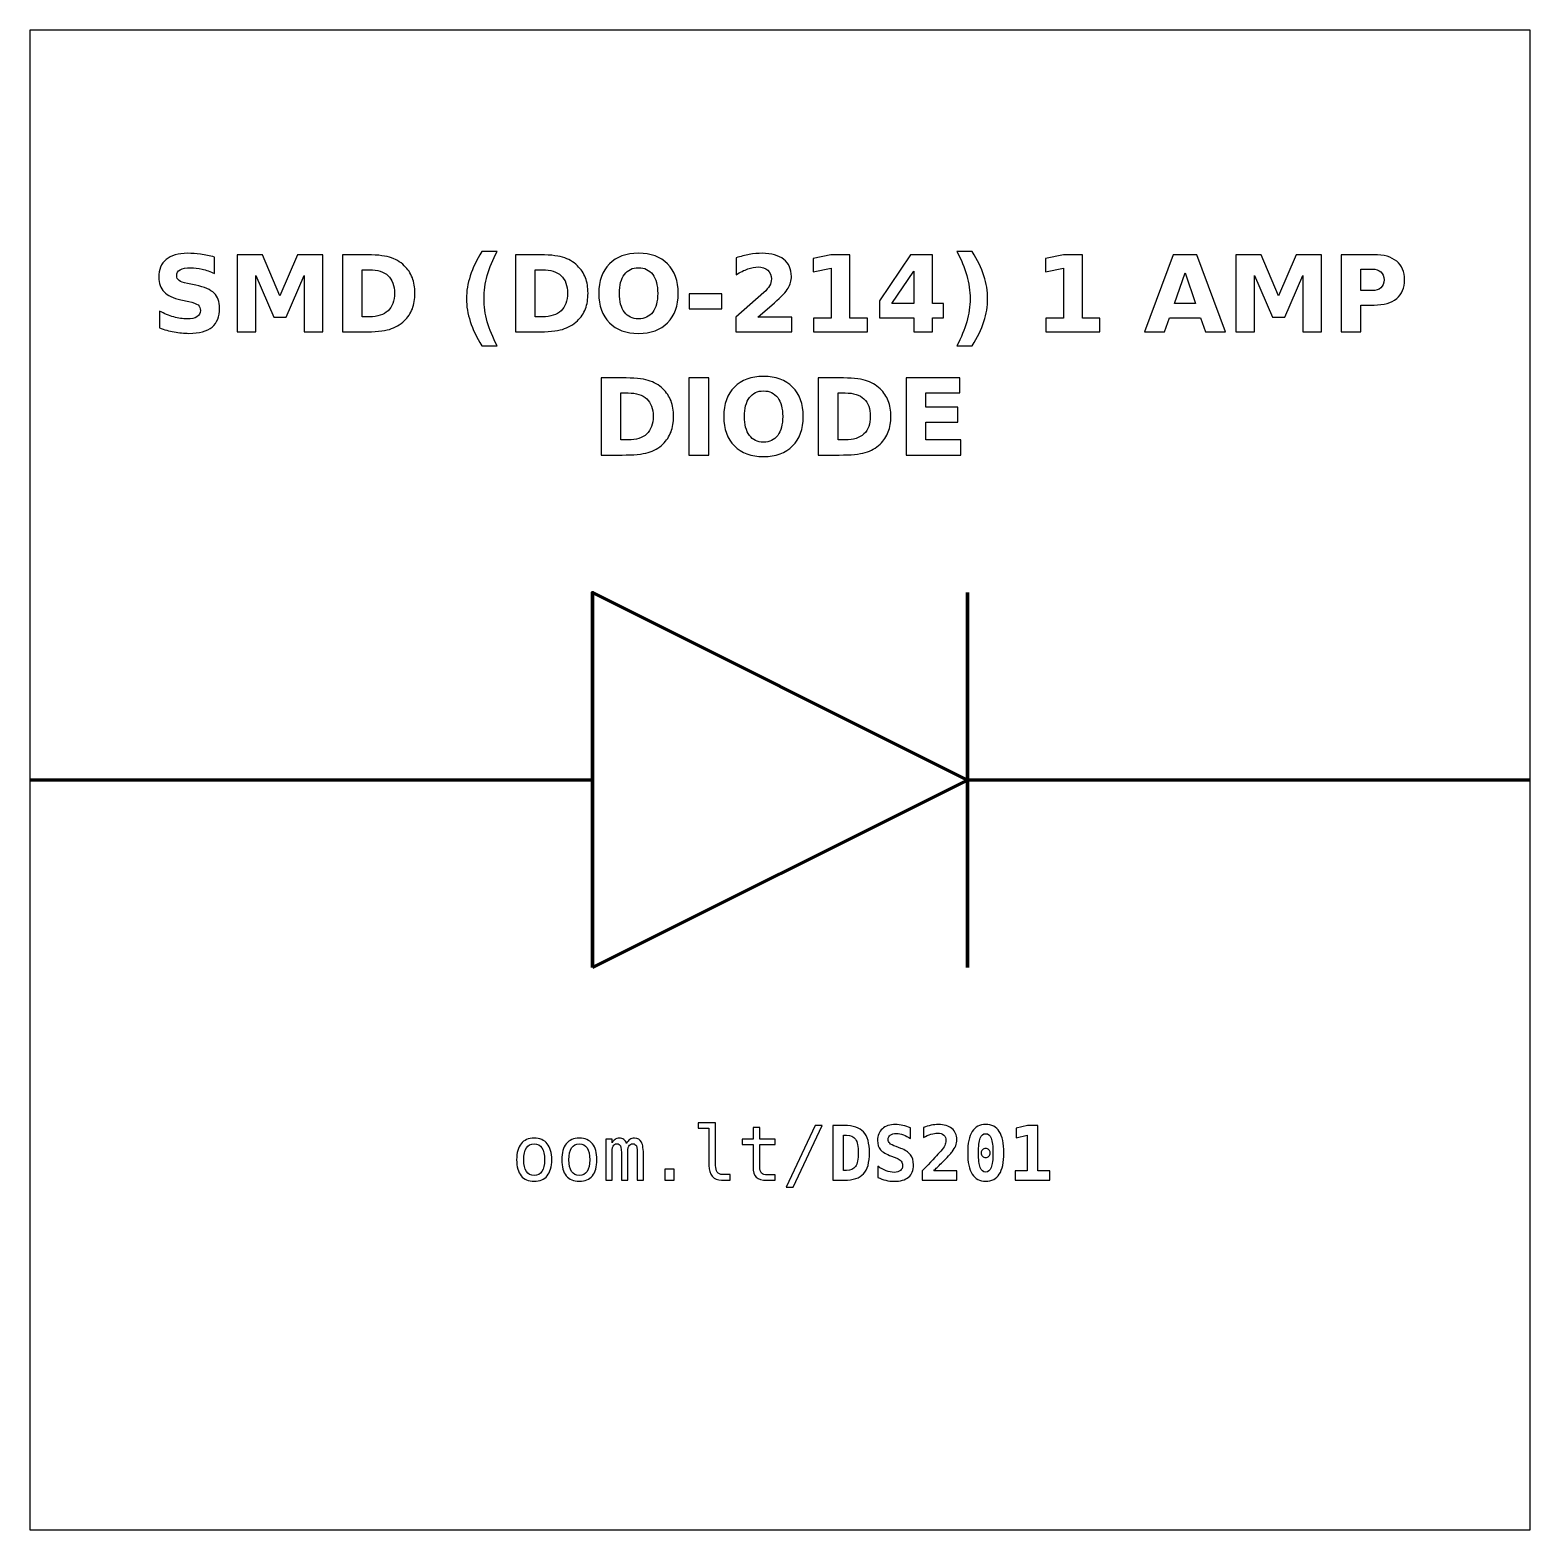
# Model space of a CAD drawing. Header units: centimetres. Extents: x -11.5 to -9.5, y -15.85 to -13.85.
import ezdxf

# ---------------------------------------------------------------- set-up
doc = ezdxf.new("R2010")
doc.units = ezdxf.units.CM
doc.header["$MEASUREMENT"] = 0
doc.layers.add('Layer 1', color=7, linetype='Continuous')

msp = doc.modelspace()

# ---------------------------------------------------------------- linework, layer by layer
at = {"layer": 'Layer 1', "color": 7}
msp.add_open_spline([(-11.5, -13.85), (-11.5, -13.85), (-9.5, -13.85), (-9.5, -13.85), (-9.5, -13.85), (-9.5, -13.85), (-9.5, -15.85), (-9.5, -15.85), (-9.5, -15.85), (-9.5, -15.85), (-11.5, -15.85), (-11.5, -15.85), (-11.5, -15.85), (-11.5, -15.85), (-11.5, -13.85), (-11.5, -13.85)], degree=3, knots=[0, 0, 0, 0, 0.25, 0.25, 0.25, 0.25, 0.5, 0.5, 0.5, 0.5, 0.75, 0.75, 0.75, 0.75, 1, 1, 1, 1], dxfattribs=at)
at = {"layer": 'Layer 1', "color": 250}
for points, knots in [([(-11.25396, -14.15284), (-11.25396, -14.15284), (-11.25396, -14.17459), (-11.25396, -14.17459), (-11.25396, -14.17459), (-11.25961, -14.17207), (-11.26513, -14.17017), (-11.27049, -14.16888), (-11.27049, -14.16888), (-11.27588, -14.16758), (-11.28096, -14.16695), (-11.28573, -14.16695), (-11.28573, -14.16695), (-11.29206, -14.16695), (-11.29676, -14.16782), (-11.2998, -14.16956), (-11.2998, -14.16956), (-11.30283, -14.17132), (-11.30434, -14.17403), (-11.30434, -14.1777), (-11.30434, -14.1777), (-11.30434, -14.18045), (-11.30333, -14.18261), (-11.30128, -14.18414), (-11.30128, -14.18414), (-11.29923, -14.18567), (-11.29552, -14.18701), (-11.29013, -14.18811), (-11.29013, -14.18811), (-11.29013, -14.18811), (-11.27884, -14.19037), (-11.27884, -14.19037), (-11.27884, -14.19037), (-11.26739, -14.19268), (-11.25928, -14.19616), (-11.25446, -14.20086), (-11.25446, -14.20086), (-11.24963, -14.20554), (-11.24721, -14.2122), (-11.24721, -14.22083), (-11.24721, -14.22083), (-11.24721, -14.23219), (-11.25057, -14.24063), (-11.2573, -14.24616), (-11.2573, -14.24616), (-11.26403, -14.25168), (-11.2743, -14.25446), (-11.28813, -14.25446), (-11.28813, -14.25446), (-11.29467, -14.25446), (-11.30121, -14.25385), (-11.30777, -14.2526), (-11.30777, -14.2526), (-11.31433, -14.25135), (-11.32092, -14.24952), (-11.32748, -14.2471), (-11.32748, -14.2471), (-11.32748, -14.2471), (-11.32748, -14.22471), (-11.32748, -14.22471), (-11.32748, -14.22471), (-11.32092, -14.22819), (-11.31457, -14.23082), (-11.30843, -14.23259), (-11.30843, -14.23259), (-11.30229, -14.23435), (-11.29639, -14.23524), (-11.2907, -14.23524), (-11.2907, -14.23524), (-11.28491, -14.23524), (-11.28047, -14.23428), (-11.27739, -14.23235), (-11.27739, -14.23235), (-11.2743, -14.23042), (-11.27278, -14.22767), (-11.27278, -14.22407), (-11.27278, -14.22407), (-11.27278, -14.22087), (-11.27381, -14.21838), (-11.2759, -14.21664), (-11.2759, -14.21664), (-11.278, -14.2149), (-11.28216, -14.21333), (-11.28842, -14.21196), (-11.28842, -14.21196), (-11.28842, -14.21196), (-11.29869, -14.20968), (-11.29869, -14.20968), (-11.29869, -14.20968), (-11.30897, -14.20747), (-11.3165, -14.20397), (-11.32125, -14.19914), (-11.32125, -14.19914), (-11.326, -14.19432), (-11.32837, -14.18781), (-11.32837, -14.17965), (-11.32837, -14.17965), (-11.32837, -14.16939), (-11.32506, -14.16151), (-11.31845, -14.15601), (-11.31845, -14.15601), (-11.31184, -14.15048), (-11.30234, -14.14773), (-11.28992, -14.14773), (-11.28992, -14.14773), (-11.28428, -14.14773), (-11.27847, -14.14816), (-11.27249, -14.149), (-11.27249, -14.149), (-11.26652, -14.14985), (-11.26034, -14.15112), (-11.25396, -14.15284)], [0, 0, 0, 0, 0.0357143, 0.0357143, 0.0357143, 0.0357143, 0.0714286, 0.0714286, 0.0714286, 0.0714286, 0.1071429, 0.1071429, 0.1071429, 0.1071429, 0.1428571, 0.1428571, 0.1428571, 0.1428571, 0.1785714, 0.1785714, 0.1785714, 0.1785714, 0.2142857, 0.2142857, 0.2142857, 0.2142857, 0.25, 0.25, 0.25, 0.25, 0.2857143, 0.2857143, 0.2857143, 0.2857143, 0.3214286, 0.3214286, 0.3214286, 0.3214286, 0.3571429, 0.3571429, 0.3571429, 0.3571429, 0.3928571, 0.3928571, 0.3928571, 0.3928571, 0.4285714, 0.4285714, 0.4285714, 0.4285714, 0.4642857, 0.4642857, 0.4642857, 0.4642857, 0.5, 0.5, 0.5, 0.5, 0.5357143, 0.5357143, 0.5357143, 0.5357143, 0.5714286, 0.5714286, 0.5714286, 0.5714286, 0.6071429, 0.6071429, 0.6071429, 0.6071429, 0.6428571, 0.6428571, 0.6428571, 0.6428571, 0.6785714, 0.6785714, 0.6785714, 0.6785714, 0.7142857, 0.7142857, 0.7142857, 0.7142857, 0.75, 0.75, 0.75, 0.75, 0.7857143, 0.7857143, 0.7857143, 0.7857143, 0.8214286, 0.8214286, 0.8214286, 0.8214286, 0.8571429, 0.8571429, 0.8571429, 0.8571429, 0.8928571, 0.8928571, 0.8928571, 0.8928571, 0.9285714, 0.9285714, 0.9285714, 0.9285714, 0.9642857, 0.9642857, 0.9642857, 0.9642857, 1, 1, 1, 1]), ([(-11.22393, -14.14959), (-11.22393, -14.14959), (-11.19018, -14.14959), (-11.19018, -14.14959), (-11.19018, -14.14959), (-11.19018, -14.14959), (-11.16673, -14.20465), (-11.16673, -14.20465), (-11.16673, -14.20465), (-11.16673, -14.20465), (-11.14317, -14.14959), (-11.14317, -14.14959), (-11.14317, -14.14959), (-11.14317, -14.14959), (-11.10949, -14.14959), (-11.10949, -14.14959), (-11.10949, -14.14959), (-11.10949, -14.14959), (-11.10949, -14.25246), (-11.10949, -14.25246), (-11.10949, -14.25246), (-11.10949, -14.25246), (-11.13456, -14.25246), (-11.13456, -14.25246), (-11.13456, -14.25246), (-11.13456, -14.25246), (-11.13456, -14.17722), (-11.13456, -14.17722), (-11.13456, -14.17722), (-11.13456, -14.17722), (-11.15827, -14.23268), (-11.15827, -14.23268), (-11.15827, -14.23268), (-11.15827, -14.23268), (-11.17508, -14.23268), (-11.17508, -14.23268), (-11.17508, -14.23268), (-11.17508, -14.23268), (-11.19879, -14.17722), (-11.19879, -14.17722), (-11.19879, -14.17722), (-11.19879, -14.17722), (-11.19879, -14.25246), (-11.19879, -14.25246), (-11.19879, -14.25246), (-11.19879, -14.25246), (-11.22393, -14.25246), (-11.22393, -14.25246), (-11.22393, -14.25246), (-11.22393, -14.25246), (-11.22393, -14.14959), (-11.22393, -14.14959)], [0, 0, 0, 0, 0.0769231, 0.0769231, 0.0769231, 0.0769231, 0.1538462, 0.1538462, 0.1538462, 0.1538462, 0.2307692, 0.2307692, 0.2307692, 0.2307692, 0.3076923, 0.3076923, 0.3076923, 0.3076923, 0.3846154, 0.3846154, 0.3846154, 0.3846154, 0.4615385, 0.4615385, 0.4615385, 0.4615385, 0.5384615, 0.5384615, 0.5384615, 0.5384615, 0.6153846, 0.6153846, 0.6153846, 0.6153846, 0.6923077, 0.6923077, 0.6923077, 0.6923077, 0.7692308, 0.7692308, 0.7692308, 0.7692308, 0.8461538, 0.8461538, 0.8461538, 0.8461538, 0.9230769, 0.9230769, 0.9230769, 0.9230769, 1, 1, 1, 1]), ([(-11.0835, -14.14959), (-11.0835, -14.14959), (-11.05551, -14.14959), (-11.05551, -14.14959), (-11.05551, -14.14959), (-11.0399, -14.14959), (-11.02828, -14.1507), (-11.02064, -14.15293), (-11.02064, -14.15293), (-11.01299, -14.15516), (-11.00643, -14.15893), (-11.00095, -14.16427), (-11.00095, -14.16427), (-10.99613, -14.1689), (-10.99256, -14.17426), (-10.9902, -14.18033), (-10.9902, -14.18033), (-10.98788, -14.18637), (-10.9867, -14.19324), (-10.9867, -14.20093), (-10.9867, -14.20093), (-10.9867, -14.20869), (-10.98788, -14.21561), (-10.9902, -14.2217), (-10.9902, -14.2217), (-10.99256, -14.22779), (-10.99613, -14.23315), (-11.00095, -14.23778), (-11.00095, -14.23778), (-11.00648, -14.24312), (-11.01309, -14.24689), (-11.0208, -14.24912), (-11.0208, -14.24912), (-11.02852, -14.25135), (-11.04009, -14.25246), (-11.05551, -14.25246), (-11.05551, -14.25246), (-11.05551, -14.25246), (-11.0835, -14.25246), (-11.0835, -14.25246), (-11.0835, -14.25246), (-11.0835, -14.25246), (-11.0835, -14.14959), (-11.0835, -14.14959)], [0, 0, 0, 0, 0.0909091, 0.0909091, 0.0909091, 0.0909091, 0.1818182, 0.1818182, 0.1818182, 0.1818182, 0.2727273, 0.2727273, 0.2727273, 0.2727273, 0.3636364, 0.3636364, 0.3636364, 0.3636364, 0.4545455, 0.4545455, 0.4545455, 0.4545455, 0.5454545, 0.5454545, 0.5454545, 0.5454545, 0.6363636, 0.6363636, 0.6363636, 0.6363636, 0.7272727, 0.7272727, 0.7272727, 0.7272727, 0.8181818, 0.8181818, 0.8181818, 0.8181818, 0.9090909, 0.9090909, 0.9090909, 0.9090909, 1, 1, 1, 1]), ([(-10.87701, -14.27106), (-10.87701, -14.27106), (-10.89747, -14.27106), (-10.89747, -14.27106), (-10.89747, -14.27106), (-10.9045, -14.25973), (-10.9097, -14.24893), (-10.91304, -14.2387), (-10.91304, -14.2387), (-10.9164, -14.22849), (-10.91807, -14.21836), (-10.91807, -14.20829), (-10.91807, -14.20829), (-10.91807, -14.19823), (-10.91638, -14.18804), (-10.91302, -14.17774), (-10.91302, -14.17774), (-10.90963, -14.16742), (-10.90446, -14.15665), (-10.89747, -14.14538), (-10.89747, -14.14538), (-10.89747, -14.14538), (-10.87701, -14.14538), (-10.87701, -14.14538), (-10.87701, -14.14538), (-10.88289, -14.15627), (-10.88729, -14.16692), (-10.89023, -14.17732), (-10.89023, -14.17732), (-10.89317, -14.18771), (-10.89465, -14.19799), (-10.89465, -14.20815), (-10.89465, -14.20815), (-10.89465, -14.21831), (-10.89319, -14.22859), (-10.89028, -14.23903), (-10.89028, -14.23903), (-10.88736, -14.24945), (-10.88294, -14.26013), (-10.87701, -14.27106)], [0, 0, 0, 0, 0.1, 0.1, 0.1, 0.1, 0.2, 0.2, 0.2, 0.2, 0.3, 0.3, 0.3, 0.3, 0.4, 0.4, 0.4, 0.4, 0.5, 0.5, 0.5, 0.5, 0.6, 0.6, 0.6, 0.6, 0.7, 0.7, 0.7, 0.7, 0.8, 0.8, 0.8, 0.8, 0.9, 0.9, 0.9, 0.9, 1, 1, 1, 1]), ([(-10.85276, -14.14959), (-10.85276, -14.14959), (-10.82477, -14.14959), (-10.82477, -14.14959), (-10.82477, -14.14959), (-10.80916, -14.14959), (-10.79754, -14.1507), (-10.7899, -14.15293), (-10.7899, -14.15293), (-10.78225, -14.15516), (-10.77569, -14.15893), (-10.77021, -14.16427), (-10.77021, -14.16427), (-10.76539, -14.1689), (-10.76182, -14.17426), (-10.75946, -14.18033), (-10.75946, -14.18033), (-10.75714, -14.18637), (-10.75596, -14.19324), (-10.75596, -14.20093), (-10.75596, -14.20093), (-10.75596, -14.20869), (-10.75714, -14.21561), (-10.75946, -14.2217), (-10.75946, -14.2217), (-10.76182, -14.22779), (-10.76539, -14.23315), (-10.77021, -14.23778), (-10.77021, -14.23778), (-10.77574, -14.24312), (-10.78235, -14.24689), (-10.79006, -14.24912), (-10.79006, -14.24912), (-10.79778, -14.25135), (-10.80935, -14.25246), (-10.82477, -14.25246), (-10.82477, -14.25246), (-10.82477, -14.25246), (-10.85276, -14.25246), (-10.85276, -14.25246), (-10.85276, -14.25246), (-10.85276, -14.25246), (-10.85276, -14.14959), (-10.85276, -14.14959)], [0, 0, 0, 0, 0.0909091, 0.0909091, 0.0909091, 0.0909091, 0.1818182, 0.1818182, 0.1818182, 0.1818182, 0.2727273, 0.2727273, 0.2727273, 0.2727273, 0.3636364, 0.3636364, 0.3636364, 0.3636364, 0.4545455, 0.4545455, 0.4545455, 0.4545455, 0.5454545, 0.5454545, 0.5454545, 0.5454545, 0.6363636, 0.6363636, 0.6363636, 0.6363636, 0.7272727, 0.7272727, 0.7272727, 0.7272727, 0.8181818, 0.8181818, 0.8181818, 0.8181818, 0.9090909, 0.9090909, 0.9090909, 0.9090909, 1, 1, 1, 1]), ([(-10.68865, -14.14773), (-10.67212, -14.14773), (-10.65916, -14.15246), (-10.6498, -14.16194), (-10.6498, -14.16194), (-10.64042, -14.17139), (-10.63574, -14.18444), (-10.63574, -14.20112), (-10.63574, -14.20112), (-10.63574, -14.21775), (-10.64042, -14.2308), (-10.6498, -14.24025), (-10.6498, -14.24025), (-10.65916, -14.24973), (-10.67212, -14.25446), (-10.68865, -14.25446), (-10.68865, -14.25446), (-10.70514, -14.25446), (-10.71807, -14.24973), (-10.72748, -14.24025), (-10.72748, -14.24025), (-10.73686, -14.2308), (-10.74157, -14.21775), (-10.74157, -14.20112), (-10.74157, -14.20112), (-10.74157, -14.18444), (-10.73686, -14.17139), (-10.72748, -14.16194), (-10.72748, -14.16194), (-10.71807, -14.15246), (-10.70514, -14.14773), (-10.68865, -14.14773)], [0, 0, 0, 0, 0.125, 0.125, 0.125, 0.125, 0.25, 0.25, 0.25, 0.25, 0.375, 0.375, 0.375, 0.375, 0.5, 0.5, 0.5, 0.5, 0.625, 0.625, 0.625, 0.625, 0.75, 0.75, 0.75, 0.75, 0.875, 0.875, 0.875, 0.875, 1, 1, 1, 1]), ([(-10.52941, -14.23296), (-10.52941, -14.23296), (-10.48413, -14.23296), (-10.48413, -14.23296), (-10.48413, -14.23296), (-10.48413, -14.23296), (-10.48413, -14.25246), (-10.48413, -14.25246), (-10.48413, -14.25246), (-10.48413, -14.25246), (-10.5589, -14.25246), (-10.5589, -14.25246), (-10.5589, -14.25246), (-10.5589, -14.25246), (-10.5589, -14.23296), (-10.5589, -14.23296), (-10.5589, -14.23296), (-10.5589, -14.23296), (-10.52134, -14.19983), (-10.52134, -14.19983), (-10.52134, -14.19983), (-10.51798, -14.19679), (-10.51551, -14.19383), (-10.51391, -14.19094), (-10.51391, -14.19094), (-10.51229, -14.18804), (-10.51149, -14.18503), (-10.51149, -14.1819), (-10.51149, -14.1819), (-10.51149, -14.17708), (-10.51311, -14.1732), (-10.51635, -14.17026), (-10.51635, -14.17026), (-10.51958, -14.16732), (-10.52388, -14.16587), (-10.52927, -14.16587), (-10.52927, -14.16587), (-10.5334, -14.16587), (-10.53792, -14.16676), (-10.54284, -14.16852), (-10.54284, -14.16852), (-10.54775, -14.17029), (-10.55302, -14.17292), (-10.55862, -14.1764), (-10.55862, -14.1764), (-10.55862, -14.1764), (-10.55862, -14.1538), (-10.55862, -14.1538), (-10.55862, -14.1538), (-10.55264, -14.15183), (-10.54674, -14.15032), (-10.54091, -14.14929), (-10.54091, -14.14929), (-10.53507, -14.14825), (-10.52936, -14.14773), (-10.52374, -14.14773), (-10.52374, -14.14773), (-10.51144, -14.14773), (-10.50187, -14.15044), (-10.49505, -14.15587), (-10.49505, -14.15587), (-10.48823, -14.16128), (-10.48482, -14.16883), (-10.48482, -14.17854), (-10.48482, -14.17854), (-10.48482, -14.18414), (-10.48627, -14.18936), (-10.48917, -14.19421), (-10.48917, -14.19421), (-10.49206, -14.19905), (-10.49815, -14.20554), (-10.50742, -14.21368), (-10.50742, -14.21368), (-10.50742, -14.21368), (-10.52941, -14.23296), (-10.52941, -14.23296)], [0, 0, 0, 0, 0.0526316, 0.0526316, 0.0526316, 0.0526316, 0.1052632, 0.1052632, 0.1052632, 0.1052632, 0.1578947, 0.1578947, 0.1578947, 0.1578947, 0.2105263, 0.2105263, 0.2105263, 0.2105263, 0.2631579, 0.2631579, 0.2631579, 0.2631579, 0.3157895, 0.3157895, 0.3157895, 0.3157895, 0.3684211, 0.3684211, 0.3684211, 0.3684211, 0.4210526, 0.4210526, 0.4210526, 0.4210526, 0.4736842, 0.4736842, 0.4736842, 0.4736842, 0.5263158, 0.5263158, 0.5263158, 0.5263158, 0.5789474, 0.5789474, 0.5789474, 0.5789474, 0.6315789, 0.6315789, 0.6315789, 0.6315789, 0.6842105, 0.6842105, 0.6842105, 0.6842105, 0.7368421, 0.7368421, 0.7368421, 0.7368421, 0.7894737, 0.7894737, 0.7894737, 0.7894737, 0.8421053, 0.8421053, 0.8421053, 0.8421053, 0.8947368, 0.8947368, 0.8947368, 0.8947368, 0.9473684, 0.9473684, 0.9473684, 0.9473684, 1, 1, 1, 1]), ([(-10.45535, -14.23414), (-10.45535, -14.23414), (-10.43192, -14.23414), (-10.43192, -14.23414), (-10.43192, -14.23414), (-10.43192, -14.23414), (-10.43192, -14.16765), (-10.43192, -14.16765), (-10.43192, -14.16765), (-10.43192, -14.16765), (-10.45596, -14.17262), (-10.45596, -14.17262), (-10.45596, -14.17262), (-10.45596, -14.17262), (-10.45596, -14.15455), (-10.45596, -14.15455), (-10.45596, -14.15455), (-10.45596, -14.15455), (-10.43206, -14.14959), (-10.43206, -14.14959), (-10.43206, -14.14959), (-10.43206, -14.14959), (-10.40685, -14.14959), (-10.40685, -14.14959), (-10.40685, -14.14959), (-10.40685, -14.14959), (-10.40685, -14.23414), (-10.40685, -14.23414), (-10.40685, -14.23414), (-10.40685, -14.23414), (-10.38343, -14.23414), (-10.38343, -14.23414), (-10.38343, -14.23414), (-10.38343, -14.23414), (-10.38343, -14.25246), (-10.38343, -14.25246), (-10.38343, -14.25246), (-10.38343, -14.25246), (-10.45535, -14.25246), (-10.45535, -14.25246), (-10.45535, -14.25246), (-10.45535, -14.25246), (-10.45535, -14.23414), (-10.45535, -14.23414)], [0, 0, 0, 0, 0.0909091, 0.0909091, 0.0909091, 0.0909091, 0.1818182, 0.1818182, 0.1818182, 0.1818182, 0.2727273, 0.2727273, 0.2727273, 0.2727273, 0.3636364, 0.3636364, 0.3636364, 0.3636364, 0.4545455, 0.4545455, 0.4545455, 0.4545455, 0.5454545, 0.5454545, 0.5454545, 0.5454545, 0.6363636, 0.6363636, 0.6363636, 0.6363636, 0.7272727, 0.7272727, 0.7272727, 0.7272727, 0.8181818, 0.8181818, 0.8181818, 0.8181818, 0.9090909, 0.9090909, 0.9090909, 0.9090909, 1, 1, 1, 1]), ([(-10.32614, -14.14959), (-10.32614, -14.14959), (-10.29664, -14.14959), (-10.29664, -14.14959), (-10.29664, -14.14959), (-10.29664, -14.14959), (-10.29664, -14.2145), (-10.29664, -14.2145), (-10.29664, -14.2145), (-10.29664, -14.2145), (-10.28197, -14.2145), (-10.28197, -14.2145), (-10.28197, -14.2145), (-10.28197, -14.2145), (-10.28197, -14.23372), (-10.28197, -14.23372), (-10.28197, -14.23372), (-10.28197, -14.23372), (-10.29664, -14.23372), (-10.29664, -14.23372), (-10.29664, -14.23372), (-10.29664, -14.23372), (-10.29664, -14.25246), (-10.29664, -14.25246), (-10.29664, -14.25246), (-10.29664, -14.25246), (-10.32171, -14.25246), (-10.32171, -14.25246), (-10.32171, -14.25246), (-10.32171, -14.25246), (-10.32171, -14.23372), (-10.32171, -14.23372), (-10.32171, -14.23372), (-10.32171, -14.23372), (-10.36734, -14.23372), (-10.36734, -14.23372), (-10.36734, -14.23372), (-10.36734, -14.23372), (-10.36734, -14.21097), (-10.36734, -14.21097), (-10.36734, -14.21097), (-10.36734, -14.21097), (-10.32614, -14.14959), (-10.32614, -14.14959)], [0, 0, 0, 0, 0.0909091, 0.0909091, 0.0909091, 0.0909091, 0.1818182, 0.1818182, 0.1818182, 0.1818182, 0.2727273, 0.2727273, 0.2727273, 0.2727273, 0.3636364, 0.3636364, 0.3636364, 0.3636364, 0.4545455, 0.4545455, 0.4545455, 0.4545455, 0.5454545, 0.5454545, 0.5454545, 0.5454545, 0.6363636, 0.6363636, 0.6363636, 0.6363636, 0.7272727, 0.7272727, 0.7272727, 0.7272727, 0.8181818, 0.8181818, 0.8181818, 0.8181818, 0.9090909, 0.9090909, 0.9090909, 0.9090909, 1, 1, 1, 1]), ([(-10.26421, -14.27106), (-10.25833, -14.26013), (-10.25391, -14.24945), (-10.25097, -14.23903), (-10.25097, -14.23903), (-10.24803, -14.22859), (-10.24657, -14.21831), (-10.24657, -14.20815), (-10.24657, -14.20815), (-10.24657, -14.19799), (-10.24803, -14.18771), (-10.25097, -14.17732), (-10.25097, -14.17732), (-10.25391, -14.16692), (-10.25833, -14.15627), (-10.26421, -14.14538), (-10.26421, -14.14538), (-10.26421, -14.14538), (-10.24375, -14.14538), (-10.24375, -14.14538), (-10.24375, -14.14538), (-10.23677, -14.15665), (-10.23159, -14.16742), (-10.2282, -14.17774), (-10.2282, -14.17774), (-10.22484, -14.18804), (-10.22315, -14.19823), (-10.22315, -14.20829), (-10.22315, -14.20829), (-10.22315, -14.21836), (-10.22482, -14.22849), (-10.22818, -14.2387), (-10.22818, -14.2387), (-10.23152, -14.24893), (-10.23672, -14.25973), (-10.24375, -14.27106), (-10.24375, -14.27106), (-10.24375, -14.27106), (-10.26421, -14.27106), (-10.26421, -14.27106)], [0, 0, 0, 0, 0.1, 0.1, 0.1, 0.1, 0.2, 0.2, 0.2, 0.2, 0.3, 0.3, 0.3, 0.3, 0.4, 0.4, 0.4, 0.4, 0.5, 0.5, 0.5, 0.5, 0.6, 0.6, 0.6, 0.6, 0.7, 0.7, 0.7, 0.7, 0.8, 0.8, 0.8, 0.8, 0.9, 0.9, 0.9, 0.9, 1, 1, 1, 1]), ([(-10.14535, -14.23414), (-10.14535, -14.23414), (-10.12192, -14.23414), (-10.12192, -14.23414), (-10.12192, -14.23414), (-10.12192, -14.23414), (-10.12192, -14.16765), (-10.12192, -14.16765), (-10.12192, -14.16765), (-10.12192, -14.16765), (-10.14596, -14.17262), (-10.14596, -14.17262), (-10.14596, -14.17262), (-10.14596, -14.17262), (-10.14596, -14.15455), (-10.14596, -14.15455), (-10.14596, -14.15455), (-10.14596, -14.15455), (-10.12206, -14.14959), (-10.12206, -14.14959), (-10.12206, -14.14959), (-10.12206, -14.14959), (-10.09685, -14.14959), (-10.09685, -14.14959), (-10.09685, -14.14959), (-10.09685, -14.14959), (-10.09685, -14.23414), (-10.09685, -14.23414), (-10.09685, -14.23414), (-10.09685, -14.23414), (-10.07343, -14.23414), (-10.07343, -14.23414), (-10.07343, -14.23414), (-10.07343, -14.23414), (-10.07343, -14.25246), (-10.07343, -14.25246), (-10.07343, -14.25246), (-10.07343, -14.25246), (-10.14535, -14.25246), (-10.14535, -14.25246), (-10.14535, -14.25246), (-10.14535, -14.25246), (-10.14535, -14.23414), (-10.14535, -14.23414)], [0, 0, 0, 0, 0.0909091, 0.0909091, 0.0909091, 0.0909091, 0.1818182, 0.1818182, 0.1818182, 0.1818182, 0.2727273, 0.2727273, 0.2727273, 0.2727273, 0.3636364, 0.3636364, 0.3636364, 0.3636364, 0.4545455, 0.4545455, 0.4545455, 0.4545455, 0.5454545, 0.5454545, 0.5454545, 0.5454545, 0.6363636, 0.6363636, 0.6363636, 0.6363636, 0.7272727, 0.7272727, 0.7272727, 0.7272727, 0.8181818, 0.8181818, 0.8181818, 0.8181818, 0.9090909, 0.9090909, 0.9090909, 0.9090909, 1, 1, 1, 1]), ([(-9.93918, -14.23374), (-9.93918, -14.23374), (-9.98067, -14.23374), (-9.98067, -14.23374), (-9.98067, -14.23374), (-9.98067, -14.23374), (-9.98721, -14.25246), (-9.98721, -14.25246), (-9.98721, -14.25246), (-9.98721, -14.25246), (-10.01388, -14.25246), (-10.01388, -14.25246), (-10.01388, -14.25246), (-10.01388, -14.25246), (-9.97578, -14.14959), (-9.97578, -14.14959), (-9.97578, -14.14959), (-9.97578, -14.14959), (-9.94415, -14.14959), (-9.94415, -14.14959), (-9.94415, -14.14959), (-9.94415, -14.14959), (-9.90605, -14.25246), (-9.90605, -14.25246), (-9.90605, -14.25246), (-9.90605, -14.25246), (-9.93272, -14.25246), (-9.93272, -14.25246), (-9.93272, -14.25246), (-9.93272, -14.25246), (-9.93918, -14.23374), (-9.93918, -14.23374)], [0, 0, 0, 0, 0.125, 0.125, 0.125, 0.125, 0.25, 0.25, 0.25, 0.25, 0.375, 0.375, 0.375, 0.375, 0.5, 0.5, 0.5, 0.5, 0.625, 0.625, 0.625, 0.625, 0.75, 0.75, 0.75, 0.75, 0.875, 0.875, 0.875, 0.875, 1, 1, 1, 1]), ([(-9.89238, -14.14959), (-9.89238, -14.14959), (-9.85863, -14.14959), (-9.85863, -14.14959), (-9.85863, -14.14959), (-9.85863, -14.14959), (-9.83518, -14.20465), (-9.83518, -14.20465), (-9.83518, -14.20465), (-9.83518, -14.20465), (-9.81162, -14.14959), (-9.81162, -14.14959), (-9.81162, -14.14959), (-9.81162, -14.14959), (-9.77794, -14.14959), (-9.77794, -14.14959), (-9.77794, -14.14959), (-9.77794, -14.14959), (-9.77794, -14.25246), (-9.77794, -14.25246), (-9.77794, -14.25246), (-9.77794, -14.25246), (-9.80301, -14.25246), (-9.80301, -14.25246), (-9.80301, -14.25246), (-9.80301, -14.25246), (-9.80301, -14.17722), (-9.80301, -14.17722), (-9.80301, -14.17722), (-9.80301, -14.17722), (-9.82672, -14.23268), (-9.82672, -14.23268), (-9.82672, -14.23268), (-9.82672, -14.23268), (-9.84353, -14.23268), (-9.84353, -14.23268), (-9.84353, -14.23268), (-9.84353, -14.23268), (-9.86724, -14.17722), (-9.86724, -14.17722), (-9.86724, -14.17722), (-9.86724, -14.17722), (-9.86724, -14.25246), (-9.86724, -14.25246), (-9.86724, -14.25246), (-9.86724, -14.25246), (-9.89238, -14.25246), (-9.89238, -14.25246), (-9.89238, -14.25246), (-9.89238, -14.25246), (-9.89238, -14.14959), (-9.89238, -14.14959)], [0, 0, 0, 0, 0.0769231, 0.0769231, 0.0769231, 0.0769231, 0.1538462, 0.1538462, 0.1538462, 0.1538462, 0.2307692, 0.2307692, 0.2307692, 0.2307692, 0.3076923, 0.3076923, 0.3076923, 0.3076923, 0.3846154, 0.3846154, 0.3846154, 0.3846154, 0.4615385, 0.4615385, 0.4615385, 0.4615385, 0.5384615, 0.5384615, 0.5384615, 0.5384615, 0.6153846, 0.6153846, 0.6153846, 0.6153846, 0.6923077, 0.6923077, 0.6923077, 0.6923077, 0.7692308, 0.7692308, 0.7692308, 0.7692308, 0.8461538, 0.8461538, 0.8461538, 0.8461538, 0.9230769, 0.9230769, 0.9230769, 0.9230769, 1, 1, 1, 1]), ([(-9.75195, -14.14959), (-9.75195, -14.14959), (-9.70793, -14.14959), (-9.70793, -14.14959), (-9.70793, -14.14959), (-9.69483, -14.14959), (-9.68478, -14.15251), (-9.67777, -14.15832), (-9.67777, -14.15832), (-9.67077, -14.16413), (-9.66726, -14.1724), (-9.66726, -14.18315), (-9.66726, -14.18315), (-9.66726, -14.19392), (-9.67077, -14.20222), (-9.67777, -14.20803), (-9.67777, -14.20803), (-9.68478, -14.21384), (-9.69483, -14.21676), (-9.70793, -14.21676), (-9.70793, -14.21676), (-9.70793, -14.21676), (-9.72542, -14.21676), (-9.72542, -14.21676), (-9.72542, -14.21676), (-9.72542, -14.21676), (-9.72542, -14.25246), (-9.72542, -14.25246), (-9.72542, -14.25246), (-9.72542, -14.25246), (-9.75195, -14.25246), (-9.75195, -14.25246), (-9.75195, -14.25246), (-9.75195, -14.25246), (-9.75195, -14.14959), (-9.75195, -14.14959)], [0, 0, 0, 0, 0.1111111, 0.1111111, 0.1111111, 0.1111111, 0.2222222, 0.2222222, 0.2222222, 0.2222222, 0.3333333, 0.3333333, 0.3333333, 0.3333333, 0.4444444, 0.4444444, 0.4444444, 0.4444444, 0.5555556, 0.5555556, 0.5555556, 0.5555556, 0.6666667, 0.6666667, 0.6666667, 0.6666667, 0.7777778, 0.7777778, 0.7777778, 0.7777778, 0.8888889, 0.8888889, 0.8888889, 0.8888889, 1, 1, 1, 1]), ([(-11.05697, -14.16965), (-11.05697, -14.16965), (-11.05697, -14.2324), (-11.05697, -14.2324), (-11.05697, -14.2324), (-11.05697, -14.2324), (-11.04747, -14.2324), (-11.04747, -14.2324), (-11.04747, -14.2324), (-11.03663, -14.2324), (-11.02835, -14.22972), (-11.02264, -14.22433), (-11.02264, -14.22433), (-11.01692, -14.21897), (-11.01405, -14.21116), (-11.01405, -14.20093), (-11.01405, -14.20093), (-11.01405, -14.19072), (-11.0169, -14.18296), (-11.02259, -14.17765), (-11.02259, -14.17765), (-11.02828, -14.17231), (-11.03658, -14.16965), (-11.04747, -14.16965), (-11.04747, -14.16965), (-11.04747, -14.16965), (-11.05697, -14.16965), (-11.05697, -14.16965)], [0, 0, 0, 0, 0.1428571, 0.1428571, 0.1428571, 0.1428571, 0.2857143, 0.2857143, 0.2857143, 0.2857143, 0.4285714, 0.4285714, 0.4285714, 0.4285714, 0.5714286, 0.5714286, 0.5714286, 0.5714286, 0.7142857, 0.7142857, 0.7142857, 0.7142857, 0.8571429, 0.8571429, 0.8571429, 0.8571429, 1, 1, 1, 1]), ([(-10.82623, -14.16965), (-10.82623, -14.16965), (-10.82623, -14.2324), (-10.82623, -14.2324), (-10.82623, -14.2324), (-10.82623, -14.2324), (-10.81673, -14.2324), (-10.81673, -14.2324), (-10.81673, -14.2324), (-10.80589, -14.2324), (-10.79761, -14.22972), (-10.7919, -14.22433), (-10.7919, -14.22433), (-10.78618, -14.21897), (-10.78331, -14.21116), (-10.78331, -14.20093), (-10.78331, -14.20093), (-10.78331, -14.19072), (-10.78616, -14.18296), (-10.79185, -14.17765), (-10.79185, -14.17765), (-10.79754, -14.17231), (-10.80584, -14.16965), (-10.81673, -14.16965), (-10.81673, -14.16965), (-10.81673, -14.16965), (-10.82623, -14.16965), (-10.82623, -14.16965)], [0, 0, 0, 0, 0.1428571, 0.1428571, 0.1428571, 0.1428571, 0.2857143, 0.2857143, 0.2857143, 0.2857143, 0.4285714, 0.4285714, 0.4285714, 0.4285714, 0.5714286, 0.5714286, 0.5714286, 0.5714286, 0.7142857, 0.7142857, 0.7142857, 0.7142857, 0.8571429, 0.8571429, 0.8571429, 0.8571429, 1, 1, 1, 1]), ([(-10.68865, -14.16695), (-10.69674, -14.16695), (-10.703, -14.16993), (-10.70747, -14.17591), (-10.70747, -14.17591), (-10.71191, -14.18188), (-10.71415, -14.19028), (-10.71415, -14.20112), (-10.71415, -14.20112), (-10.71415, -14.21194), (-10.71191, -14.22031), (-10.70747, -14.22628), (-10.70747, -14.22628), (-10.703, -14.23226), (-10.69674, -14.23524), (-10.68865, -14.23524), (-10.68865, -14.23524), (-10.68051, -14.23524), (-10.67424, -14.23226), (-10.66977, -14.22628), (-10.66977, -14.22628), (-10.66532, -14.22031), (-10.66309, -14.21194), (-10.66309, -14.20112), (-10.66309, -14.20112), (-10.66309, -14.19028), (-10.66532, -14.18188), (-10.66977, -14.17591), (-10.66977, -14.17591), (-10.67424, -14.16993), (-10.68051, -14.16695), (-10.68865, -14.16695)], [0, 0, 0, 0, 0.125, 0.125, 0.125, 0.125, 0.25, 0.25, 0.25, 0.25, 0.375, 0.375, 0.375, 0.375, 0.5, 0.5, 0.5, 0.5, 0.625, 0.625, 0.625, 0.625, 0.75, 0.75, 0.75, 0.75, 0.875, 0.875, 0.875, 0.875, 1, 1, 1, 1]), ([(-10.32171, -14.17144), (-10.32171, -14.17144), (-10.35081, -14.2145), (-10.35081, -14.2145), (-10.35081, -14.2145), (-10.35081, -14.2145), (-10.32171, -14.2145), (-10.32171, -14.2145), (-10.32171, -14.2145), (-10.32171, -14.2145), (-10.32171, -14.17144), (-10.32171, -14.17144)], [0, 0, 0, 0, 0.3333333, 0.3333333, 0.3333333, 0.3333333, 0.6666667, 0.6666667, 0.6666667, 0.6666667, 1, 1, 1, 1]), ([(-9.97406, -14.21464), (-9.97406, -14.21464), (-9.94586, -14.21464), (-9.94586, -14.21464), (-9.94586, -14.21464), (-9.94586, -14.21464), (-9.95993, -14.17372), (-9.95993, -14.17372), (-9.95993, -14.17372), (-9.95993, -14.17372), (-9.97406, -14.21464), (-9.97406, -14.21464)], [0, 0, 0, 0, 0.3333333, 0.3333333, 0.3333333, 0.3333333, 0.6666667, 0.6666667, 0.6666667, 0.6666667, 1, 1, 1, 1]), ([(-9.72542, -14.16881), (-9.72542, -14.16881), (-9.72542, -14.19754), (-9.72542, -14.19754), (-9.72542, -14.19754), (-9.72542, -14.19754), (-9.71075, -14.19754), (-9.71075, -14.19754), (-9.71075, -14.19754), (-9.7056, -14.19754), (-9.70162, -14.1963), (-9.69882, -14.19378), (-9.69882, -14.19378), (-9.69602, -14.19129), (-9.69461, -14.18774), (-9.69461, -14.18315), (-9.69461, -14.18315), (-9.69461, -14.17854), (-9.69602, -14.17501), (-9.69882, -14.17252), (-9.69882, -14.17252), (-9.70162, -14.17005), (-9.7056, -14.16881), (-9.71075, -14.16881), (-9.71075, -14.16881), (-9.71075, -14.16881), (-9.72542, -14.16881), (-9.72542, -14.16881)], [0, 0, 0, 0, 0.1428571, 0.1428571, 0.1428571, 0.1428571, 0.2857143, 0.2857143, 0.2857143, 0.2857143, 0.4285714, 0.4285714, 0.4285714, 0.4285714, 0.5714286, 0.5714286, 0.5714286, 0.5714286, 0.7142857, 0.7142857, 0.7142857, 0.7142857, 0.8571429, 0.8571429, 0.8571429, 0.8571429, 1, 1, 1, 1]), ([(-10.62099, -14.20183), (-10.62099, -14.20183), (-10.57771, -14.20183), (-10.57771, -14.20183), (-10.57771, -14.20183), (-10.57771, -14.20183), (-10.57771, -14.22189), (-10.57771, -14.22189), (-10.57771, -14.22189), (-10.57771, -14.22189), (-10.62099, -14.22189), (-10.62099, -14.22189), (-10.62099, -14.22189), (-10.62099, -14.22189), (-10.62099, -14.20183), (-10.62099, -14.20183)], [0, 0, 0, 0, 0.25, 0.25, 0.25, 0.25, 0.5, 0.5, 0.5, 0.5, 0.75, 0.75, 0.75, 0.75, 1, 1, 1, 1]), ([(-10.73859, -14.31384), (-10.73859, -14.31384), (-10.7106, -14.31384), (-10.7106, -14.31384), (-10.7106, -14.31384), (-10.69499, -14.31384), (-10.68337, -14.31495), (-10.67573, -14.31718), (-10.67573, -14.31718), (-10.66808, -14.31941), (-10.66152, -14.32318), (-10.65604, -14.32852), (-10.65604, -14.32852), (-10.65122, -14.33315), (-10.64765, -14.33851), (-10.64529, -14.34458), (-10.64529, -14.34458), (-10.64297, -14.35062), (-10.64179, -14.35749), (-10.64179, -14.36518), (-10.64179, -14.36518), (-10.64179, -14.37294), (-10.64297, -14.37986), (-10.64529, -14.38595), (-10.64529, -14.38595), (-10.64765, -14.39204), (-10.65122, -14.3974), (-10.65604, -14.40203), (-10.65604, -14.40203), (-10.66157, -14.40737), (-10.66818, -14.41114), (-10.67589, -14.41337), (-10.67589, -14.41337), (-10.68361, -14.4156), (-10.69518, -14.41671), (-10.7106, -14.41671), (-10.7106, -14.41671), (-10.7106, -14.41671), (-10.73859, -14.41671), (-10.73859, -14.41671), (-10.73859, -14.41671), (-10.73859, -14.41671), (-10.73859, -14.31384), (-10.73859, -14.31384)], [0, 0, 0, 0, 0.0909091, 0.0909091, 0.0909091, 0.0909091, 0.1818182, 0.1818182, 0.1818182, 0.1818182, 0.2727273, 0.2727273, 0.2727273, 0.2727273, 0.3636364, 0.3636364, 0.3636364, 0.3636364, 0.4545455, 0.4545455, 0.4545455, 0.4545455, 0.5454545, 0.5454545, 0.5454545, 0.5454545, 0.6363636, 0.6363636, 0.6363636, 0.6363636, 0.7272727, 0.7272727, 0.7272727, 0.7272727, 0.8181818, 0.8181818, 0.8181818, 0.8181818, 0.9090909, 0.9090909, 0.9090909, 0.9090909, 1, 1, 1, 1]), ([(-10.62147, -14.31384), (-10.62147, -14.31384), (-10.59494, -14.31384), (-10.59494, -14.31384), (-10.59494, -14.31384), (-10.59494, -14.31384), (-10.59494, -14.41671), (-10.59494, -14.41671), (-10.59494, -14.41671), (-10.59494, -14.41671), (-10.62147, -14.41671), (-10.62147, -14.41671), (-10.62147, -14.41671), (-10.62147, -14.41671), (-10.62147, -14.31384), (-10.62147, -14.31384)], [0, 0, 0, 0, 0.25, 0.25, 0.25, 0.25, 0.5, 0.5, 0.5, 0.5, 0.75, 0.75, 0.75, 0.75, 1, 1, 1, 1]), ([(-10.52199, -14.31198), (-10.50546, -14.31198), (-10.4925, -14.31671), (-10.48314, -14.32619), (-10.48314, -14.32619), (-10.47376, -14.33564), (-10.46908, -14.34869), (-10.46908, -14.36537), (-10.46908, -14.36537), (-10.46908, -14.382), (-10.47376, -14.39505), (-10.48314, -14.4045), (-10.48314, -14.4045), (-10.4925, -14.41398), (-10.50546, -14.41871), (-10.52199, -14.41871), (-10.52199, -14.41871), (-10.53848, -14.41871), (-10.55141, -14.41398), (-10.56082, -14.4045), (-10.56082, -14.4045), (-10.5702, -14.39505), (-10.57491, -14.382), (-10.57491, -14.36537), (-10.57491, -14.36537), (-10.57491, -14.34869), (-10.5702, -14.33564), (-10.56082, -14.32619), (-10.56082, -14.32619), (-10.55141, -14.31671), (-10.53848, -14.31198), (-10.52199, -14.31198)], [0, 0, 0, 0, 0.125, 0.125, 0.125, 0.125, 0.25, 0.25, 0.25, 0.25, 0.375, 0.375, 0.375, 0.375, 0.5, 0.5, 0.5, 0.5, 0.625, 0.625, 0.625, 0.625, 0.75, 0.75, 0.75, 0.75, 0.875, 0.875, 0.875, 0.875, 1, 1, 1, 1]), ([(-10.44901, -14.31384), (-10.44901, -14.31384), (-10.42102, -14.31384), (-10.42102, -14.31384), (-10.42102, -14.31384), (-10.40541, -14.31384), (-10.39379, -14.31495), (-10.38615, -14.31718), (-10.38615, -14.31718), (-10.3785, -14.31941), (-10.37194, -14.32318), (-10.36646, -14.32852), (-10.36646, -14.32852), (-10.36164, -14.33315), (-10.35807, -14.33851), (-10.35571, -14.34458), (-10.35571, -14.34458), (-10.35339, -14.35062), (-10.35221, -14.35749), (-10.35221, -14.36518), (-10.35221, -14.36518), (-10.35221, -14.37294), (-10.35339, -14.37986), (-10.35571, -14.38595), (-10.35571, -14.38595), (-10.35807, -14.39204), (-10.36164, -14.3974), (-10.36646, -14.40203), (-10.36646, -14.40203), (-10.37199, -14.40737), (-10.3786, -14.41114), (-10.38631, -14.41337), (-10.38631, -14.41337), (-10.39403, -14.4156), (-10.4056, -14.41671), (-10.42102, -14.41671), (-10.42102, -14.41671), (-10.42102, -14.41671), (-10.44901, -14.41671), (-10.44901, -14.41671), (-10.44901, -14.41671), (-10.44901, -14.41671), (-10.44901, -14.31384), (-10.44901, -14.31384)], [0, 0, 0, 0, 0.0909091, 0.0909091, 0.0909091, 0.0909091, 0.1818182, 0.1818182, 0.1818182, 0.1818182, 0.2727273, 0.2727273, 0.2727273, 0.2727273, 0.3636364, 0.3636364, 0.3636364, 0.3636364, 0.4545455, 0.4545455, 0.4545455, 0.4545455, 0.5454545, 0.5454545, 0.5454545, 0.5454545, 0.6363636, 0.6363636, 0.6363636, 0.6363636, 0.7272727, 0.7272727, 0.7272727, 0.7272727, 0.8181818, 0.8181818, 0.8181818, 0.8181818, 0.9090909, 0.9090909, 0.9090909, 0.9090909, 1, 1, 1, 1]), ([(-10.33189, -14.31384), (-10.33189, -14.31384), (-10.2603, -14.31384), (-10.2603, -14.31384), (-10.2603, -14.31384), (-10.2603, -14.31384), (-10.2603, -14.3339), (-10.2603, -14.3339), (-10.2603, -14.3339), (-10.2603, -14.3339), (-10.30536, -14.3339), (-10.30536, -14.3339), (-10.30536, -14.3339), (-10.30536, -14.3339), (-10.30536, -14.35305), (-10.30536, -14.35305), (-10.30536, -14.35305), (-10.30536, -14.35305), (-10.26301, -14.35305), (-10.26301, -14.35305), (-10.26301, -14.35305), (-10.26301, -14.35305), (-10.26301, -14.37311), (-10.26301, -14.37311), (-10.26301, -14.37311), (-10.26301, -14.37311), (-10.30536, -14.37311), (-10.30536, -14.37311), (-10.30536, -14.37311), (-10.30536, -14.37311), (-10.30536, -14.39665), (-10.30536, -14.39665), (-10.30536, -14.39665), (-10.30536, -14.39665), (-10.2588, -14.39665), (-10.2588, -14.39665), (-10.2588, -14.39665), (-10.2588, -14.39665), (-10.2588, -14.41671), (-10.2588, -14.41671), (-10.2588, -14.41671), (-10.2588, -14.41671), (-10.33189, -14.41671), (-10.33189, -14.41671), (-10.33189, -14.41671), (-10.33189, -14.41671), (-10.33189, -14.31384), (-10.33189, -14.31384)], [0, 0, 0, 0, 0.0833333, 0.0833333, 0.0833333, 0.0833333, 0.1666667, 0.1666667, 0.1666667, 0.1666667, 0.25, 0.25, 0.25, 0.25, 0.3333333, 0.3333333, 0.3333333, 0.3333333, 0.4166667, 0.4166667, 0.4166667, 0.4166667, 0.5, 0.5, 0.5, 0.5, 0.5833333, 0.5833333, 0.5833333, 0.5833333, 0.6666667, 0.6666667, 0.6666667, 0.6666667, 0.75, 0.75, 0.75, 0.75, 0.8333333, 0.8333333, 0.8333333, 0.8333333, 0.9166667, 0.9166667, 0.9166667, 0.9166667, 1, 1, 1, 1]), ([(-10.71206, -14.3339), (-10.71206, -14.3339), (-10.71206, -14.39665), (-10.71206, -14.39665), (-10.71206, -14.39665), (-10.71206, -14.39665), (-10.70256, -14.39665), (-10.70256, -14.39665), (-10.70256, -14.39665), (-10.69172, -14.39665), (-10.68344, -14.39397), (-10.67773, -14.38858), (-10.67773, -14.38858), (-10.67201, -14.38322), (-10.66914, -14.37541), (-10.66914, -14.36518), (-10.66914, -14.36518), (-10.66914, -14.35497), (-10.67199, -14.34721), (-10.67768, -14.3419), (-10.67768, -14.3419), (-10.68337, -14.33656), (-10.69167, -14.3339), (-10.70256, -14.3339), (-10.70256, -14.3339), (-10.70256, -14.3339), (-10.71206, -14.3339), (-10.71206, -14.3339)], [0, 0, 0, 0, 0.1428571, 0.1428571, 0.1428571, 0.1428571, 0.2857143, 0.2857143, 0.2857143, 0.2857143, 0.4285714, 0.4285714, 0.4285714, 0.4285714, 0.5714286, 0.5714286, 0.5714286, 0.5714286, 0.7142857, 0.7142857, 0.7142857, 0.7142857, 0.8571429, 0.8571429, 0.8571429, 0.8571429, 1, 1, 1, 1]), ([(-10.52199, -14.3312), (-10.53008, -14.3312), (-10.53634, -14.33418), (-10.54081, -14.34016), (-10.54081, -14.34016), (-10.54525, -14.34613), (-10.54749, -14.35453), (-10.54749, -14.36537), (-10.54749, -14.36537), (-10.54749, -14.37619), (-10.54525, -14.38456), (-10.54081, -14.39053), (-10.54081, -14.39053), (-10.53634, -14.39651), (-10.53008, -14.39949), (-10.52199, -14.39949), (-10.52199, -14.39949), (-10.51385, -14.39949), (-10.50758, -14.39651), (-10.50311, -14.39053), (-10.50311, -14.39053), (-10.49866, -14.38456), (-10.49643, -14.37619), (-10.49643, -14.36537), (-10.49643, -14.36537), (-10.49643, -14.35453), (-10.49866, -14.34613), (-10.50311, -14.34016), (-10.50311, -14.34016), (-10.50758, -14.33418), (-10.51385, -14.3312), (-10.52199, -14.3312)], [0, 0, 0, 0, 0.125, 0.125, 0.125, 0.125, 0.25, 0.25, 0.25, 0.25, 0.375, 0.375, 0.375, 0.375, 0.5, 0.5, 0.5, 0.5, 0.625, 0.625, 0.625, 0.625, 0.75, 0.75, 0.75, 0.75, 0.875, 0.875, 0.875, 0.875, 1, 1, 1, 1]), ([(-10.42248, -14.3339), (-10.42248, -14.3339), (-10.42248, -14.39665), (-10.42248, -14.39665), (-10.42248, -14.39665), (-10.42248, -14.39665), (-10.41298, -14.39665), (-10.41298, -14.39665), (-10.41298, -14.39665), (-10.40214, -14.39665), (-10.39386, -14.39397), (-10.38815, -14.38858), (-10.38815, -14.38858), (-10.38243, -14.38322), (-10.37956, -14.37541), (-10.37956, -14.36518), (-10.37956, -14.36518), (-10.37956, -14.35497), (-10.38241, -14.34721), (-10.3881, -14.3419), (-10.3881, -14.3419), (-10.39379, -14.33656), (-10.40209, -14.3339), (-10.41298, -14.3339), (-10.41298, -14.3339), (-10.41298, -14.3339), (-10.42248, -14.3339), (-10.42248, -14.3339)], [0, 0, 0, 0, 0.1428571, 0.1428571, 0.1428571, 0.1428571, 0.2857143, 0.2857143, 0.2857143, 0.2857143, 0.4285714, 0.4285714, 0.4285714, 0.4285714, 0.5714286, 0.5714286, 0.5714286, 0.5714286, 0.7142857, 0.7142857, 0.7142857, 0.7142857, 0.8571429, 0.8571429, 0.8571429, 0.8571429, 1, 1, 1, 1]), ([(-10.58583, -15.3638), (-10.58583, -15.36784), (-10.58509, -15.37087), (-10.58361, -15.37292), (-10.58361, -15.37292), (-10.58213, -15.37497), (-10.57994, -15.376), (-10.57704, -15.376), (-10.57704, -15.376), (-10.57704, -15.376), (-10.56654, -15.376), (-10.56654, -15.376), (-10.56654, -15.376), (-10.56654, -15.376), (-10.56654, -15.38362), (-10.56654, -15.38362), (-10.56654, -15.38362), (-10.56654, -15.38362), (-10.57791, -15.38362), (-10.57791, -15.38362), (-10.57791, -15.38362), (-10.58329, -15.38362), (-10.58744, -15.38189), (-10.59039, -15.37844), (-10.59039, -15.37844), (-10.59334, -15.37499), (-10.59481, -15.3701), (-10.59481, -15.3638), (-10.59481, -15.3638), (-10.59481, -15.3638), (-10.59481, -15.31413), (-10.59481, -15.31413), (-10.59481, -15.31413), (-10.59481, -15.31413), (-10.60921, -15.31413), (-10.60921, -15.31413), (-10.60921, -15.31413), (-10.60921, -15.31413), (-10.60921, -15.3071), (-10.60921, -15.3071), (-10.60921, -15.3071), (-10.60921, -15.3071), (-10.58583, -15.3071), (-10.58583, -15.3071), (-10.58583, -15.3071), (-10.58583, -15.3071), (-10.58583, -15.3638), (-10.58583, -15.3638)], [0, 0, 0, 0, 0.0833333, 0.0833333, 0.0833333, 0.0833333, 0.1666667, 0.1666667, 0.1666667, 0.1666667, 0.25, 0.25, 0.25, 0.25, 0.3333333, 0.3333333, 0.3333333, 0.3333333, 0.4166667, 0.4166667, 0.4166667, 0.4166667, 0.5, 0.5, 0.5, 0.5, 0.5833333, 0.5833333, 0.5833333, 0.5833333, 0.6666667, 0.6666667, 0.6666667, 0.6666667, 0.75, 0.75, 0.75, 0.75, 0.8333333, 0.8333333, 0.8333333, 0.8333333, 0.9166667, 0.9166667, 0.9166667, 0.9166667, 1, 1, 1, 1]), ([(-10.52683, -15.3134), (-10.52683, -15.3134), (-10.52683, -15.32893), (-10.52683, -15.32893), (-10.52683, -15.32893), (-10.52683, -15.32893), (-10.50641, -15.32893), (-10.50641, -15.32893), (-10.50641, -15.32893), (-10.50641, -15.32893), (-10.50641, -15.33592), (-10.50641, -15.33592), (-10.50641, -15.33592), (-10.50641, -15.33592), (-10.52683, -15.33592), (-10.52683, -15.33592), (-10.52683, -15.33592), (-10.52683, -15.33592), (-10.52683, -15.3656), (-10.52683, -15.3656), (-10.52683, -15.3656), (-10.52683, -15.36964), (-10.52607, -15.37245), (-10.52453, -15.37404), (-10.52453, -15.37404), (-10.523, -15.37564), (-10.52033, -15.37644), (-10.51653, -15.37644), (-10.51653, -15.37644), (-10.51653, -15.37644), (-10.50641, -15.37644), (-10.50641, -15.37644), (-10.50641, -15.37644), (-10.50641, -15.37644), (-10.50641, -15.38362), (-10.50641, -15.38362), (-10.50641, -15.38362), (-10.50641, -15.38362), (-10.5174, -15.38362), (-10.5174, -15.38362), (-10.5174, -15.38362), (-10.52415, -15.38362), (-10.5289, -15.38227), (-10.53167, -15.37957), (-10.53167, -15.37957), (-10.53443, -15.37687), (-10.53582, -15.3722), (-10.53582, -15.3656), (-10.53582, -15.3656), (-10.53582, -15.3656), (-10.53582, -15.33592), (-10.53582, -15.33592), (-10.53582, -15.33592), (-10.53582, -15.33592), (-10.55042, -15.33592), (-10.55042, -15.33592), (-10.55042, -15.33592), (-10.55042, -15.33592), (-10.55042, -15.32893), (-10.55042, -15.32893), (-10.55042, -15.32893), (-10.55042, -15.32893), (-10.53582, -15.32893), (-10.53582, -15.32893), (-10.53582, -15.32893), (-10.53582, -15.32893), (-10.53582, -15.3134), (-10.53582, -15.3134), (-10.53582, -15.3134), (-10.53582, -15.3134), (-10.52683, -15.3134), (-10.52683, -15.3134)], [0, 0, 0, 0, 0.0555556, 0.0555556, 0.0555556, 0.0555556, 0.1111111, 0.1111111, 0.1111111, 0.1111111, 0.1666667, 0.1666667, 0.1666667, 0.1666667, 0.2222222, 0.2222222, 0.2222222, 0.2222222, 0.2777778, 0.2777778, 0.2777778, 0.2777778, 0.3333333, 0.3333333, 0.3333333, 0.3333333, 0.3888889, 0.3888889, 0.3888889, 0.3888889, 0.4444444, 0.4444444, 0.4444444, 0.4444444, 0.5, 0.5, 0.5, 0.5, 0.5555556, 0.5555556, 0.5555556, 0.5555556, 0.6111111, 0.6111111, 0.6111111, 0.6111111, 0.6666667, 0.6666667, 0.6666667, 0.6666667, 0.7222222, 0.7222222, 0.7222222, 0.7222222, 0.7777778, 0.7777778, 0.7777778, 0.7777778, 0.8333333, 0.8333333, 0.8333333, 0.8333333, 0.8888889, 0.8888889, 0.8888889, 0.8888889, 0.9444444, 0.9444444, 0.9444444, 0.9444444, 1, 1, 1, 1]), ([(-10.45319, -15.31071), (-10.45319, -15.31071), (-10.4439, -15.31071), (-10.4439, -15.31071), (-10.4439, -15.31071), (-10.4439, -15.31071), (-10.48229, -15.3929), (-10.48229, -15.3929), (-10.48229, -15.3929), (-10.48229, -15.3929), (-10.49163, -15.3929), (-10.49163, -15.3929), (-10.49163, -15.3929), (-10.49163, -15.3929), (-10.45319, -15.31071), (-10.45319, -15.31071)], [0, 0, 0, 0, 0.25, 0.25, 0.25, 0.25, 0.5, 0.5, 0.5, 0.5, 0.75, 0.75, 0.75, 0.75, 1, 1, 1, 1]), ([(-10.42972, -15.31071), (-10.42972, -15.31071), (-10.41428, -15.31071), (-10.41428, -15.31071), (-10.41428, -15.31071), (-10.40238, -15.31071), (-10.3938, -15.31355), (-10.38856, -15.31923), (-10.38856, -15.31923), (-10.38331, -15.32491), (-10.38069, -15.3342), (-10.38069, -15.3471), (-10.38069, -15.3471), (-10.38069, -15.36002), (-10.38331, -15.36934), (-10.38856, -15.37505), (-10.38856, -15.37505), (-10.3938, -15.38077), (-10.40238, -15.38362), (-10.41428, -15.38362), (-10.41428, -15.38362), (-10.41428, -15.38362), (-10.42972, -15.38362), (-10.42972, -15.38362), (-10.42972, -15.38362), (-10.42972, -15.38362), (-10.42972, -15.31071), (-10.42972, -15.31071)], [0, 0, 0, 0, 0.1428571, 0.1428571, 0.1428571, 0.1428571, 0.2857143, 0.2857143, 0.2857143, 0.2857143, 0.4285714, 0.4285714, 0.4285714, 0.4285714, 0.5714286, 0.5714286, 0.5714286, 0.5714286, 0.7142857, 0.7142857, 0.7142857, 0.7142857, 0.8571429, 0.8571429, 0.8571429, 0.8571429, 1, 1, 1, 1]), ([(-10.35129, -15.35163), (-10.35854, -15.34887), (-10.36346, -15.34595), (-10.36604, -15.34292), (-10.36604, -15.34292), (-10.36861, -15.33987), (-10.36989, -15.33578), (-10.36989, -15.33063), (-10.36989, -15.33063), (-10.36989, -15.32403), (-10.36777, -15.31883), (-10.36354, -15.31506), (-10.36354, -15.31506), (-10.3593, -15.31128), (-10.3535, -15.3094), (-10.3461, -15.3094), (-10.3461, -15.3094), (-10.34275, -15.3094), (-10.3394, -15.30978), (-10.33605, -15.31055), (-10.33605, -15.31055), (-10.33269, -15.31131), (-10.32937, -15.31243), (-10.32608, -15.31393), (-10.32608, -15.31393), (-10.32608, -15.31393), (-10.32608, -15.328), (-10.32608, -15.328), (-10.32608, -15.328), (-10.32919, -15.32581), (-10.33232, -15.32416), (-10.3355, -15.32301), (-10.3355, -15.32301), (-10.3387, -15.32188), (-10.34185, -15.32131), (-10.34499, -15.32131), (-10.34499, -15.32131), (-10.34847, -15.32131), (-10.35114, -15.32201), (-10.35299, -15.32341), (-10.35299, -15.32341), (-10.35484, -15.32481), (-10.35577, -15.32681), (-10.35577, -15.32941), (-10.35577, -15.32941), (-10.35577, -15.33143), (-10.35509, -15.3331), (-10.35374, -15.33442), (-10.35374, -15.33442), (-10.35239, -15.33573), (-10.34957, -15.3372), (-10.34527, -15.33878), (-10.34527, -15.33878), (-10.34527, -15.33878), (-10.33907, -15.34113), (-10.33907, -15.34113), (-10.33907, -15.34113), (-10.33322, -15.34328), (-10.3289, -15.34613), (-10.32613, -15.34968), (-10.32613, -15.34968), (-10.32337, -15.35323), (-10.32198, -15.3577), (-10.32198, -15.3631), (-10.32198, -15.3631), (-10.32198, -15.37047), (-10.32415, -15.37595), (-10.3285, -15.37959), (-10.3285, -15.37959), (-10.33285, -15.38322), (-10.33942, -15.38504), (-10.3482, -15.38504), (-10.3482, -15.38504), (-10.35182, -15.38504), (-10.35544, -15.3846), (-10.35907, -15.38374), (-10.35907, -15.38374), (-10.36269, -15.38287), (-10.36621, -15.3816), (-10.36959, -15.3799), (-10.36959, -15.3799), (-10.36959, -15.3799), (-10.36959, -15.365), (-10.36959, -15.365), (-10.36959, -15.365), (-10.36576, -15.36774), (-10.36202, -15.36979), (-10.35844, -15.37112), (-10.35844, -15.37112), (-10.35484, -15.37245), (-10.35129, -15.37312), (-10.34777, -15.37312), (-10.34777, -15.37312), (-10.34422, -15.37312), (-10.34147, -15.37232), (-10.33952, -15.3707), (-10.33952, -15.3707), (-10.33757, -15.36909), (-10.33659, -15.36683), (-10.33659, -15.36393), (-10.33659, -15.36393), (-10.33659, -15.36175), (-10.33724, -15.35983), (-10.33854, -15.3582), (-10.33854, -15.3582), (-10.33984, -15.35655), (-10.34172, -15.35525), (-10.3442, -15.35432), (-10.3442, -15.35432), (-10.3442, -15.35432), (-10.35129, -15.35163), (-10.35129, -15.35163)], [0, 0, 0, 0, 0.0357143, 0.0357143, 0.0357143, 0.0357143, 0.0714286, 0.0714286, 0.0714286, 0.0714286, 0.1071429, 0.1071429, 0.1071429, 0.1071429, 0.1428571, 0.1428571, 0.1428571, 0.1428571, 0.1785714, 0.1785714, 0.1785714, 0.1785714, 0.2142857, 0.2142857, 0.2142857, 0.2142857, 0.25, 0.25, 0.25, 0.25, 0.2857143, 0.2857143, 0.2857143, 0.2857143, 0.3214286, 0.3214286, 0.3214286, 0.3214286, 0.3571429, 0.3571429, 0.3571429, 0.3571429, 0.3928571, 0.3928571, 0.3928571, 0.3928571, 0.4285714, 0.4285714, 0.4285714, 0.4285714, 0.4642857, 0.4642857, 0.4642857, 0.4642857, 0.5, 0.5, 0.5, 0.5, 0.5357143, 0.5357143, 0.5357143, 0.5357143, 0.5714286, 0.5714286, 0.5714286, 0.5714286, 0.6071429, 0.6071429, 0.6071429, 0.6071429, 0.6428571, 0.6428571, 0.6428571, 0.6428571, 0.6785714, 0.6785714, 0.6785714, 0.6785714, 0.7142857, 0.7142857, 0.7142857, 0.7142857, 0.75, 0.75, 0.75, 0.75, 0.7857143, 0.7857143, 0.7857143, 0.7857143, 0.8214286, 0.8214286, 0.8214286, 0.8214286, 0.8571429, 0.8571429, 0.8571429, 0.8571429, 0.8928571, 0.8928571, 0.8928571, 0.8928571, 0.9285714, 0.9285714, 0.9285714, 0.9285714, 0.9642857, 0.9642857, 0.9642857, 0.9642857, 1, 1, 1, 1]), ([(-10.29479, -15.37092), (-10.29479, -15.37092), (-10.26407, -15.37092), (-10.26407, -15.37092), (-10.26407, -15.37092), (-10.26407, -15.37092), (-10.26407, -15.38362), (-10.26407, -15.38362), (-10.26407, -15.38362), (-10.26407, -15.38362), (-10.31036, -15.38362), (-10.31036, -15.38362), (-10.31036, -15.38362), (-10.31036, -15.38362), (-10.31036, -15.3713), (-10.31036, -15.3713), (-10.31036, -15.3713), (-10.31036, -15.3713), (-10.30255, -15.36302), (-10.30255, -15.36302), (-10.30255, -15.36302), (-10.29328, -15.35315), (-10.28764, -15.34708), (-10.28566, -15.3448), (-10.28566, -15.3448), (-10.28323, -15.342), (-10.28146, -15.33952), (-10.28039, -15.33735), (-10.28039, -15.33735), (-10.27931, -15.33518), (-10.27878, -15.33305), (-10.27878, -15.33093), (-10.27878, -15.33093), (-10.27878, -15.32768), (-10.27976, -15.32516), (-10.28173, -15.3234), (-10.28173, -15.3234), (-10.28369, -15.32161), (-10.28649, -15.32073), (-10.29009, -15.32073), (-10.29009, -15.32073), (-10.29268, -15.32073), (-10.29556, -15.32125), (-10.29876, -15.32226), (-10.29876, -15.32226), (-10.30198, -15.3233), (-10.30531, -15.32478), (-10.3088, -15.32673), (-10.3088, -15.32673), (-10.3088, -15.32673), (-10.3088, -15.3133), (-10.3088, -15.3133), (-10.3088, -15.3133), (-10.30531, -15.31203), (-10.30191, -15.31106), (-10.29856, -15.3104), (-10.29856, -15.3104), (-10.29523, -15.30973), (-10.29203, -15.3094), (-10.28898, -15.3094), (-10.28898, -15.3094), (-10.28126, -15.3094), (-10.27519, -15.3112), (-10.27079, -15.3148), (-10.27079, -15.3148), (-10.26638, -15.31838), (-10.26417, -15.3233), (-10.26417, -15.32951), (-10.26417, -15.32951), (-10.26417, -15.33238), (-10.26466, -15.33507), (-10.26561, -15.33757), (-10.26561, -15.33757), (-10.26658, -15.34008), (-10.26823, -15.34287), (-10.27058, -15.34592), (-10.27058, -15.34592), (-10.27229, -15.34813), (-10.27703, -15.35312), (-10.28478, -15.36087), (-10.28478, -15.36087), (-10.28898, -15.36505), (-10.29231, -15.36842), (-10.29479, -15.37092)], [0, 0, 0, 0, 0.047619, 0.047619, 0.047619, 0.047619, 0.0952381, 0.0952381, 0.0952381, 0.0952381, 0.1428571, 0.1428571, 0.1428571, 0.1428571, 0.1904762, 0.1904762, 0.1904762, 0.1904762, 0.2380952, 0.2380952, 0.2380952, 0.2380952, 0.2857143, 0.2857143, 0.2857143, 0.2857143, 0.3333333, 0.3333333, 0.3333333, 0.3333333, 0.3809524, 0.3809524, 0.3809524, 0.3809524, 0.4285714, 0.4285714, 0.4285714, 0.4285714, 0.4761905, 0.4761905, 0.4761905, 0.4761905, 0.5238095, 0.5238095, 0.5238095, 0.5238095, 0.5714286, 0.5714286, 0.5714286, 0.5714286, 0.6190476, 0.6190476, 0.6190476, 0.6190476, 0.6666667, 0.6666667, 0.6666667, 0.6666667, 0.7142857, 0.7142857, 0.7142857, 0.7142857, 0.7619048, 0.7619048, 0.7619048, 0.7619048, 0.8095238, 0.8095238, 0.8095238, 0.8095238, 0.8571429, 0.8571429, 0.8571429, 0.8571429, 0.9047619, 0.9047619, 0.9047619, 0.9047619, 0.952381, 0.952381, 0.952381, 0.952381, 1, 1, 1, 1]), ([(-10.24977, -15.34723), (-10.24977, -15.33462), (-10.24777, -15.32515), (-10.24377, -15.31885), (-10.24377, -15.31885), (-10.23975, -15.31255), (-10.23373, -15.3094), (-10.22568, -15.3094), (-10.22568, -15.3094), (-10.21762, -15.3094), (-10.21158, -15.31253), (-10.20757, -15.31881), (-10.20757, -15.31881), (-10.20356, -15.3251), (-10.20156, -15.33458), (-10.20156, -15.34723), (-10.20156, -15.34723), (-10.20156, -15.35987), (-10.20356, -15.36934), (-10.20757, -15.37562), (-10.20757, -15.37562), (-10.21158, -15.3819), (-10.21762, -15.38504), (-10.22568, -15.38504), (-10.22568, -15.38504), (-10.23373, -15.38504), (-10.23975, -15.38189), (-10.24377, -15.37559), (-10.24377, -15.37559), (-10.24777, -15.36929), (-10.24977, -15.35983), (-10.24977, -15.34723)], [0, 0, 0, 0, 0.125, 0.125, 0.125, 0.125, 0.25, 0.25, 0.25, 0.25, 0.375, 0.375, 0.375, 0.375, 0.5, 0.5, 0.5, 0.5, 0.625, 0.625, 0.625, 0.625, 0.75, 0.75, 0.75, 0.75, 0.875, 0.875, 0.875, 0.875, 1, 1, 1, 1]), ([(-10.18638, -15.37092), (-10.18638, -15.37092), (-10.17026, -15.37092), (-10.17026, -15.37092), (-10.17026, -15.37092), (-10.17026, -15.37092), (-10.17026, -15.3236), (-10.17026, -15.3236), (-10.17026, -15.3236), (-10.17026, -15.3236), (-10.18524, -15.32731), (-10.18524, -15.32731), (-10.18524, -15.32731), (-10.18524, -15.32731), (-10.18524, -15.31433), (-10.18524, -15.31433), (-10.18524, -15.31433), (-10.18524, -15.31433), (-10.17016, -15.31071), (-10.17016, -15.31071), (-10.17016, -15.31071), (-10.17016, -15.31071), (-10.15624, -15.31071), (-10.15624, -15.31071), (-10.15624, -15.31071), (-10.15624, -15.31071), (-10.15624, -15.37092), (-10.15624, -15.37092), (-10.15624, -15.37092), (-10.15624, -15.37092), (-10.14012, -15.37092), (-10.14012, -15.37092), (-10.14012, -15.37092), (-10.14012, -15.37092), (-10.14012, -15.38362), (-10.14012, -15.38362), (-10.14012, -15.38362), (-10.14012, -15.38362), (-10.18638, -15.38362), (-10.18638, -15.38362), (-10.18638, -15.38362), (-10.18638, -15.38362), (-10.18638, -15.37092), (-10.18638, -15.37092)], [0, 0, 0, 0, 0.0909091, 0.0909091, 0.0909091, 0.0909091, 0.1818182, 0.1818182, 0.1818182, 0.1818182, 0.2727273, 0.2727273, 0.2727273, 0.2727273, 0.3636364, 0.3636364, 0.3636364, 0.3636364, 0.4545455, 0.4545455, 0.4545455, 0.4545455, 0.5454545, 0.5454545, 0.5454545, 0.5454545, 0.6363636, 0.6363636, 0.6363636, 0.6363636, 0.7272727, 0.7272727, 0.7272727, 0.7272727, 0.8181818, 0.8181818, 0.8181818, 0.8181818, 0.9090909, 0.9090909, 0.9090909, 0.9090909, 1, 1, 1, 1]), ([(-10.82778, -15.32761), (-10.8202, -15.32761), (-10.8144, -15.33006), (-10.81038, -15.33498), (-10.81038, -15.33498), (-10.80636, -15.3399), (-10.80435, -15.34702), (-10.80435, -15.35632), (-10.80435, -15.35632), (-10.80435, -15.36567), (-10.80635, -15.37279), (-10.81035, -15.37769), (-10.81035, -15.37769), (-10.81437, -15.38259), (-10.82017, -15.38504), (-10.82778, -15.38504), (-10.82778, -15.38504), (-10.83538, -15.38504), (-10.84117, -15.38259), (-10.84519, -15.37769), (-10.84519, -15.37769), (-10.84919, -15.37279), (-10.85119, -15.36567), (-10.85119, -15.35632), (-10.85119, -15.35632), (-10.85119, -15.34702), (-10.84919, -15.3399), (-10.84519, -15.33498), (-10.84519, -15.33498), (-10.84117, -15.33006), (-10.83538, -15.32761), (-10.82778, -15.32761)], [0, 0, 0, 0, 0.125, 0.125, 0.125, 0.125, 0.25, 0.25, 0.25, 0.25, 0.375, 0.375, 0.375, 0.375, 0.5, 0.5, 0.5, 0.5, 0.625, 0.625, 0.625, 0.625, 0.75, 0.75, 0.75, 0.75, 0.875, 0.875, 0.875, 0.875, 1, 1, 1, 1]), ([(-10.82778, -15.33523), (-10.83235, -15.33523), (-10.8358, -15.337), (-10.83815, -15.34055), (-10.83815, -15.34055), (-10.8405, -15.3441), (-10.84167, -15.34937), (-10.84167, -15.35632), (-10.84167, -15.35632), (-10.84167, -15.36325), (-10.8405, -15.3685), (-10.83815, -15.37207), (-10.83815, -15.37207), (-10.8358, -15.37564), (-10.83235, -15.37742), (-10.82778, -15.37742), (-10.82778, -15.37742), (-10.8232, -15.37742), (-10.81973, -15.37564), (-10.81738, -15.37207), (-10.81738, -15.37207), (-10.81503, -15.3685), (-10.81387, -15.36325), (-10.81387, -15.35632), (-10.81387, -15.35632), (-10.81387, -15.34937), (-10.81503, -15.3441), (-10.81738, -15.34055), (-10.81738, -15.34055), (-10.81973, -15.337), (-10.8232, -15.33523), (-10.82778, -15.33523)], [0, 0, 0, 0, 0.125, 0.125, 0.125, 0.125, 0.25, 0.25, 0.25, 0.25, 0.375, 0.375, 0.375, 0.375, 0.5, 0.5, 0.5, 0.5, 0.625, 0.625, 0.625, 0.625, 0.75, 0.75, 0.75, 0.75, 0.875, 0.875, 0.875, 0.875, 1, 1, 1, 1]), ([(-10.76757, -15.32761), (-10.75999, -15.32761), (-10.75419, -15.33006), (-10.75017, -15.33498), (-10.75017, -15.33498), (-10.74615, -15.3399), (-10.74414, -15.34702), (-10.74414, -15.35632), (-10.74414, -15.35632), (-10.74414, -15.36567), (-10.74614, -15.37279), (-10.75014, -15.37769), (-10.75014, -15.37769), (-10.75416, -15.38259), (-10.75996, -15.38504), (-10.76757, -15.38504), (-10.76757, -15.38504), (-10.77517, -15.38504), (-10.78096, -15.38259), (-10.78498, -15.37769), (-10.78498, -15.37769), (-10.78898, -15.37279), (-10.79098, -15.36567), (-10.79098, -15.35632), (-10.79098, -15.35632), (-10.79098, -15.34702), (-10.78898, -15.3399), (-10.78498, -15.33498), (-10.78498, -15.33498), (-10.78096, -15.33006), (-10.77517, -15.32761), (-10.76757, -15.32761)], [0, 0, 0, 0, 0.125, 0.125, 0.125, 0.125, 0.25, 0.25, 0.25, 0.25, 0.375, 0.375, 0.375, 0.375, 0.5, 0.5, 0.5, 0.5, 0.625, 0.625, 0.625, 0.625, 0.75, 0.75, 0.75, 0.75, 0.875, 0.875, 0.875, 0.875, 1, 1, 1, 1]), ([(-10.76757, -15.33523), (-10.77214, -15.33523), (-10.77559, -15.337), (-10.77794, -15.34055), (-10.77794, -15.34055), (-10.78029, -15.3441), (-10.78146, -15.34937), (-10.78146, -15.35632), (-10.78146, -15.35632), (-10.78146, -15.36325), (-10.78029, -15.3685), (-10.77794, -15.37207), (-10.77794, -15.37207), (-10.77559, -15.37564), (-10.77214, -15.37742), (-10.76757, -15.37742), (-10.76757, -15.37742), (-10.76299, -15.37742), (-10.75952, -15.37564), (-10.75717, -15.37207), (-10.75717, -15.37207), (-10.75482, -15.3685), (-10.75366, -15.36325), (-10.75366, -15.35632), (-10.75366, -15.35632), (-10.75366, -15.34937), (-10.75482, -15.3441), (-10.75717, -15.34055), (-10.75717, -15.34055), (-10.75952, -15.337), (-10.76299, -15.33523), (-10.76757, -15.33523)], [0, 0, 0, 0, 0.125, 0.125, 0.125, 0.125, 0.25, 0.25, 0.25, 0.25, 0.375, 0.375, 0.375, 0.375, 0.5, 0.5, 0.5, 0.5, 0.625, 0.625, 0.625, 0.625, 0.75, 0.75, 0.75, 0.75, 0.875, 0.875, 0.875, 0.875, 1, 1, 1, 1]), ([(-10.70445, -15.3345), (-10.70335, -15.33215), (-10.70193, -15.33041), (-10.70021, -15.3293), (-10.70021, -15.3293), (-10.69851, -15.32818), (-10.69645, -15.32761), (-10.69405, -15.32761), (-10.69405, -15.32761), (-10.68965, -15.32761), (-10.68654, -15.32931), (-10.68474, -15.33271), (-10.68474, -15.33271), (-10.68293, -15.33612), (-10.68203, -15.34252), (-10.68203, -15.35193), (-10.68203, -15.35193), (-10.68203, -15.35193), (-10.68203, -15.38362), (-10.68203, -15.38362), (-10.68203, -15.38362), (-10.68203, -15.38362), (-10.69023, -15.38362), (-10.69023, -15.38362), (-10.69023, -15.38362), (-10.69023, -15.38362), (-10.69023, -15.35232), (-10.69023, -15.35232), (-10.69023, -15.35232), (-10.69023, -15.3446), (-10.69066, -15.33982), (-10.69153, -15.33793), (-10.69153, -15.33793), (-10.69238, -15.33607), (-10.69396, -15.33513), (-10.69625, -15.33513), (-10.69625, -15.33513), (-10.69885, -15.33513), (-10.70063, -15.33613), (-10.7016, -15.33813), (-10.7016, -15.33813), (-10.70255, -15.34013), (-10.70303, -15.34487), (-10.70303, -15.35232), (-10.70303, -15.35232), (-10.70303, -15.35232), (-10.70303, -15.38362), (-10.70303, -15.38362), (-10.70303, -15.38362), (-10.70303, -15.38362), (-10.71123, -15.38362), (-10.71123, -15.38362), (-10.71123, -15.38362), (-10.71123, -15.38362), (-10.71123, -15.35232), (-10.71123, -15.35232), (-10.71123, -15.35232), (-10.71123, -15.3445), (-10.7117, -15.33968), (-10.71263, -15.33787), (-10.71263, -15.33787), (-10.71355, -15.33605), (-10.71521, -15.33513), (-10.71763, -15.33513), (-10.71763, -15.33513), (-10.72001, -15.33513), (-10.72167, -15.33613), (-10.72258, -15.33813), (-10.72258, -15.33813), (-10.72352, -15.34013), (-10.72398, -15.34487), (-10.72398, -15.35232), (-10.72398, -15.35232), (-10.72398, -15.35232), (-10.72398, -15.38362), (-10.72398, -15.38362), (-10.72398, -15.38362), (-10.72398, -15.38362), (-10.73213, -15.38362), (-10.73213, -15.38362), (-10.73213, -15.38362), (-10.73213, -15.38362), (-10.73213, -15.32893), (-10.73213, -15.32893), (-10.73213, -15.32893), (-10.73213, -15.32893), (-10.72398, -15.32893), (-10.72398, -15.32893), (-10.72398, -15.32893), (-10.72398, -15.32893), (-10.72398, -15.33361), (-10.72398, -15.33361), (-10.72398, -15.33361), (-10.72292, -15.33166), (-10.72157, -15.33018), (-10.71995, -15.32915), (-10.71995, -15.32915), (-10.71835, -15.32813), (-10.71651, -15.32761), (-10.71446, -15.32761), (-10.71446, -15.32761), (-10.71198, -15.32761), (-10.70993, -15.32818), (-10.70828, -15.32931), (-10.70828, -15.32931), (-10.70663, -15.33046), (-10.70536, -15.33218), (-10.70445, -15.3345)], [0, 0, 0, 0, 0.037037, 0.037037, 0.037037, 0.037037, 0.0740741, 0.0740741, 0.0740741, 0.0740741, 0.1111111, 0.1111111, 0.1111111, 0.1111111, 0.1481481, 0.1481481, 0.1481481, 0.1481481, 0.1851852, 0.1851852, 0.1851852, 0.1851852, 0.2222222, 0.2222222, 0.2222222, 0.2222222, 0.2592593, 0.2592593, 0.2592593, 0.2592593, 0.2962963, 0.2962963, 0.2962963, 0.2962963, 0.3333333, 0.3333333, 0.3333333, 0.3333333, 0.3703704, 0.3703704, 0.3703704, 0.3703704, 0.4074074, 0.4074074, 0.4074074, 0.4074074, 0.4444444, 0.4444444, 0.4444444, 0.4444444, 0.4814815, 0.4814815, 0.4814815, 0.4814815, 0.5185185, 0.5185185, 0.5185185, 0.5185185, 0.5555556, 0.5555556, 0.5555556, 0.5555556, 0.5925926, 0.5925926, 0.5925926, 0.5925926, 0.6296296, 0.6296296, 0.6296296, 0.6296296, 0.6666667, 0.6666667, 0.6666667, 0.6666667, 0.7037037, 0.7037037, 0.7037037, 0.7037037, 0.7407407, 0.7407407, 0.7407407, 0.7407407, 0.7777778, 0.7777778, 0.7777778, 0.7777778, 0.8148148, 0.8148148, 0.8148148, 0.8148148, 0.8518519, 0.8518519, 0.8518519, 0.8518519, 0.8888889, 0.8888889, 0.8888889, 0.8888889, 0.9259259, 0.9259259, 0.9259259, 0.9259259, 0.962963, 0.962963, 0.962963, 0.962963, 1, 1, 1, 1]), ([(-10.41531, -15.3237), (-10.41531, -15.3237), (-10.41531, -15.37064), (-10.41531, -15.37064), (-10.41531, -15.37064), (-10.41531, -15.37064), (-10.41141, -15.37064), (-10.41141, -15.37064), (-10.41141, -15.37064), (-10.40575, -15.37064), (-10.4017, -15.36885), (-10.3993, -15.36528), (-10.3993, -15.36528), (-10.39688, -15.36172), (-10.39568, -15.35565), (-10.39568, -15.3471), (-10.39568, -15.3471), (-10.39568, -15.3386), (-10.39688, -15.33256), (-10.3993, -15.32901), (-10.3993, -15.32901), (-10.4017, -15.32546), (-10.40575, -15.3237), (-10.41141, -15.3237), (-10.41141, -15.3237), (-10.41141, -15.3237), (-10.41531, -15.3237), (-10.41531, -15.3237)], [0, 0, 0, 0, 0.1428571, 0.1428571, 0.1428571, 0.1428571, 0.2857143, 0.2857143, 0.2857143, 0.2857143, 0.4285714, 0.4285714, 0.4285714, 0.4285714, 0.5714286, 0.5714286, 0.5714286, 0.5714286, 0.7142857, 0.7142857, 0.7142857, 0.7142857, 0.8571429, 0.8571429, 0.8571429, 0.8571429, 1, 1, 1, 1]), ([(-10.22568, -15.3216), (-10.22902, -15.3216), (-10.23143, -15.32363), (-10.23297, -15.3277), (-10.23297, -15.3277), (-10.2345, -15.33178), (-10.23527, -15.33828), (-10.23527, -15.34723), (-10.23527, -15.34723), (-10.23527, -15.35617), (-10.2345, -15.36265), (-10.23297, -15.36673), (-10.23297, -15.36673), (-10.23143, -15.3708), (-10.22902, -15.37284), (-10.22568, -15.37284), (-10.22568, -15.37284), (-10.22233, -15.37284), (-10.2199, -15.3708), (-10.21837, -15.36673), (-10.21837, -15.36673), (-10.21683, -15.36265), (-10.21607, -15.35617), (-10.21607, -15.34723), (-10.21607, -15.34723), (-10.21607, -15.33828), (-10.21683, -15.33178), (-10.21837, -15.3277), (-10.21837, -15.3277), (-10.2199, -15.32363), (-10.22233, -15.3216), (-10.22568, -15.3216)], [0, 0, 0, 0, 0.125, 0.125, 0.125, 0.125, 0.25, 0.25, 0.25, 0.25, 0.375, 0.375, 0.375, 0.375, 0.5, 0.5, 0.5, 0.5, 0.625, 0.625, 0.625, 0.625, 0.75, 0.75, 0.75, 0.75, 0.875, 0.875, 0.875, 0.875, 1, 1, 1, 1]), ([(-10.23175, -15.34723), (-10.23175, -15.34552), (-10.23117, -15.34407), (-10.22998, -15.3429), (-10.22998, -15.3429), (-10.22882, -15.34172), (-10.22738, -15.34113), (-10.22568, -15.34113), (-10.22568, -15.34113), (-10.22397, -15.34113), (-10.22252, -15.34172), (-10.22135, -15.3429), (-10.22135, -15.3429), (-10.22017, -15.34407), (-10.21958, -15.34552), (-10.21958, -15.34723), (-10.21958, -15.34723), (-10.21958, -15.34893), (-10.22017, -15.35037), (-10.22135, -15.35153), (-10.22135, -15.35153), (-10.22252, -15.35272), (-10.22397, -15.3533), (-10.22568, -15.3533), (-10.22568, -15.3533), (-10.22738, -15.3533), (-10.22882, -15.35272), (-10.22998, -15.35157), (-10.22998, -15.35157), (-10.23117, -15.35042), (-10.23175, -15.34897), (-10.23175, -15.34723)], [0, 0, 0, 0, 0.125, 0.125, 0.125, 0.125, 0.25, 0.25, 0.25, 0.25, 0.375, 0.375, 0.375, 0.375, 0.5, 0.5, 0.5, 0.5, 0.625, 0.625, 0.625, 0.625, 0.75, 0.75, 0.75, 0.75, 0.875, 0.875, 0.875, 0.875, 1, 1, 1, 1]), ([(-10.65335, -15.36872), (-10.65335, -15.36872), (-10.64105, -15.36872), (-10.64105, -15.36872), (-10.64105, -15.36872), (-10.64105, -15.36872), (-10.64105, -15.38362), (-10.64105, -15.38362), (-10.64105, -15.38362), (-10.64105, -15.38362), (-10.65335, -15.38362), (-10.65335, -15.38362), (-10.65335, -15.38362), (-10.65335, -15.38362), (-10.65335, -15.36872), (-10.65335, -15.36872)], [0, 0, 0, 0, 0.25, 0.25, 0.25, 0.25, 0.5, 0.5, 0.5, 0.5, 0.75, 0.75, 0.75, 0.75, 1, 1, 1, 1])]:
    msp.add_open_spline(points, degree=3, knots=knots, dxfattribs=at)
at = {"layer": 'Layer 1', "color": 7, "lineweight": 106}
msp.add_open_spline([(-10.75001, -15.1), (-10.75001, -15.1), (-10.75001, -14.6), (-10.75001, -14.6), (-10.75001, -14.6), (-10.75001, -14.6), (-10.25, -14.85), (-10.25, -14.85), (-10.25, -14.85), (-10.25, -14.85), (-10.75001, -15.1), (-10.75001, -15.1)], degree=3, knots=[0, 0, 0, 0, 0.3333333, 0.3333333, 0.3333333, 0.3333333, 0.6666667, 0.6666667, 0.6666667, 0.6666667, 1, 1, 1, 1], dxfattribs=at)
at = {"layer": 'Layer 1', "color": 250, "lineweight": 106}
for points in [[(-10.25001, -14.6), (-10.25001, -14.6), (-10.25001, -15.1), (-10.25001, -15.1)], [(-11.5, -14.85), (-11.5, -14.85), (-10.75001, -14.84998), (-10.75001, -14.84998)], [(-10.25, -14.85), (-10.25, -14.85), (-9.50001, -14.84998), (-9.50001, -14.84998)]]:
    msp.add_open_spline(points, degree=3, dxfattribs=at)

doc.saveas('drawing.dxf')
